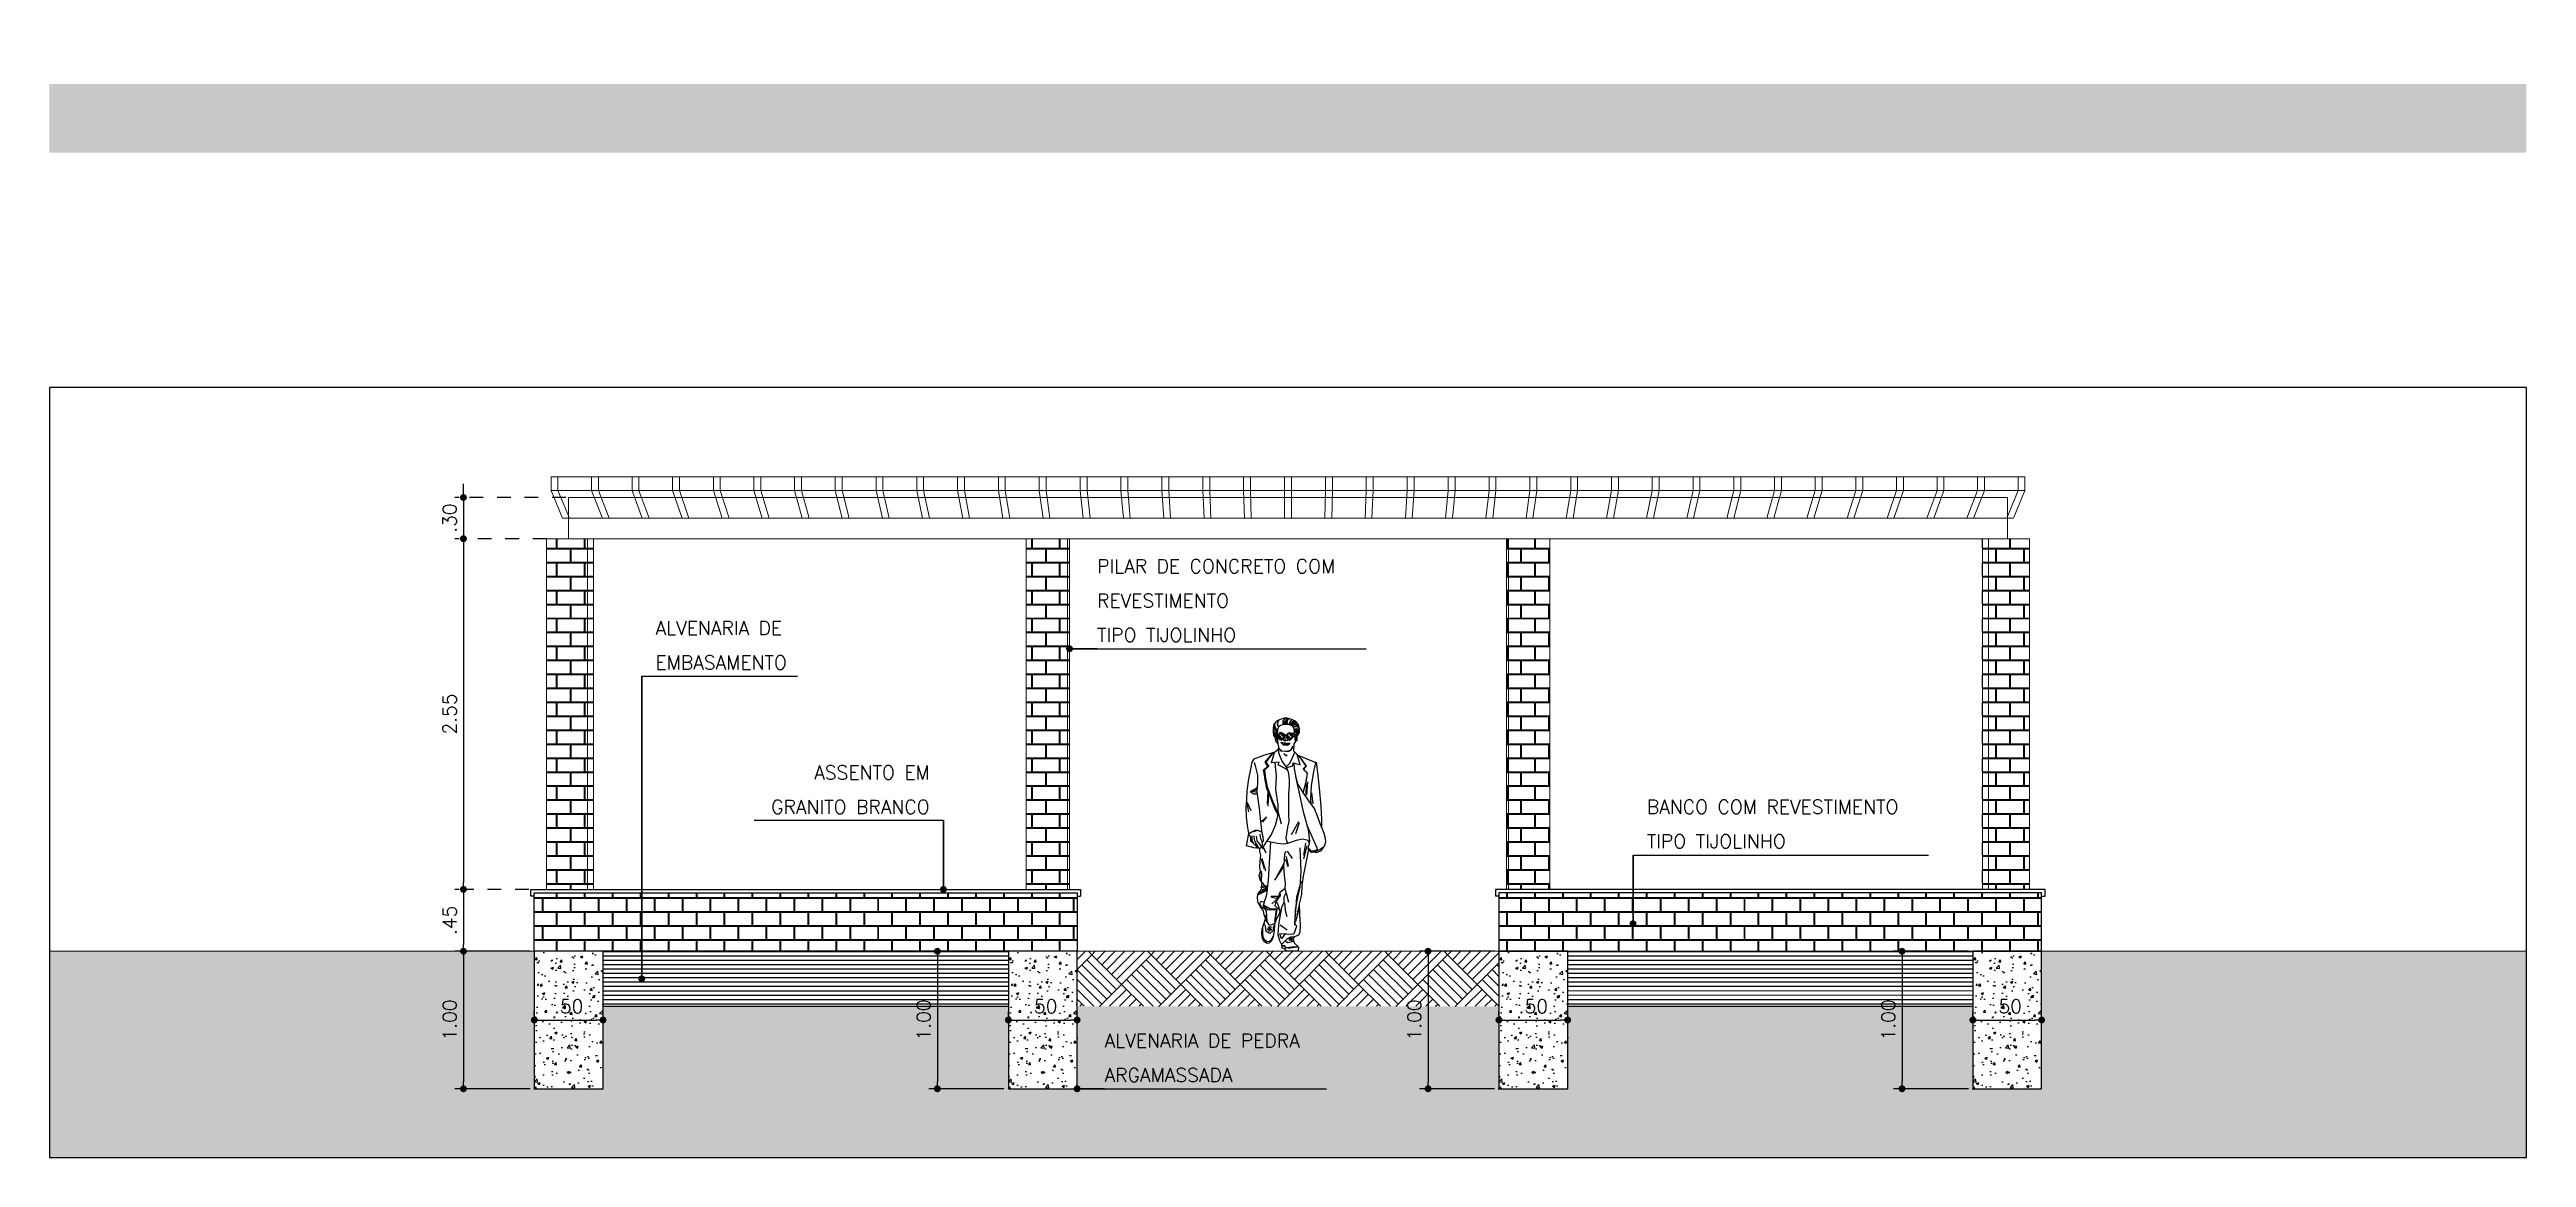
# Model space of a CAD drawing. Extents: x 387222 to 388513, y 9633222 to 9634061.
# Drawn here: x 387638.61 to 387656.62, y 9633426.75 to 9633434.81 of the extents above; entities that cross this region are included whole.
import ezdxf

# ---------------------------------------------------------------- set-up
doc = ezdxf.new("R2010")
doc.units = 0
doc.header["$LTSCALE"] = 0.049213
doc.header["$PDSIZE"] = -2.5
doc.linetypes.add('ACAD_PROJEÇÃO', pattern=[0.2, 0.1, -0.1])
doc.layers.get('Defpoints').update_dxf_attribs({"color": 8})
for name, color, linetype in [('AI-Cotas', 12, 'Continuous'), ('ARQ_VISTA01', 7, 'Continuous'), ('BANCO', 2, 'Continuous'), ('HACH', 8, 'Continuous'), ('HATCH CINZA SÓLIDO', 9, 'Continuous'), ('PROJEÇÃO', 8, 'ACAD_PROJEÇÃO')]:
    doc.layers.add(name, color=color, linetype=linetype)
for name, color, linetype, lineweight in [('PERGOLA', 2, 'Continuous', 13), ('PILAR', 4, 'Continuous', 13), ('VIGA', 6, 'Continuous', 13)]:
    doc.layers.add(name, color=color, linetype=linetype, lineweight=lineweight)
doc.styles.add('RS50', font='romans.shx', dxfattribs={"height": 0.1})
doc.dimstyles.new('Cota 50', dxfattribs={"dimscale": 0.05, "dimtxt": 0.1, "dimasz": 1, "dimexe": 1.25, "dimexo": 0.625, "dimgap": 1, "dimtad": 1, "dimzin": 4, "dimdsep": 46, "dimtxsty": 'RS50', "dimblk": 'DOT', "dimcen": 0.1, "dimclrd": 12, "dimclre": 12, "dimclrt": 2, "dimadec": 0, "dimazin": 0, "dimtfac": 1, "dimtix": 1, "dimtmove": 0, "dimatfit": 3, "dimldrblk": 'DOT', "dimfxl": 1.25, "dimarcsym": 0})
pattern_1 = [(0, (0, -3.55706), (0.1016, 0.1016), [0.1984375, -0.0047625]), (0, (-0.1016, -3.5523), (0.1016, 0.1016), [0.1984375, -0.0047625]), (90, (0, -3.55706), (-0.1016, 0.1016), [-0.1063625, 0.0968375]), (90, (-0.00476, -3.55706), (-0.1016, 0.1016), [-0.1063625, 0.0968375])]
pattern_2 = [(135, (0, 0), (-0.431052293811, 3e-17), [0.3048, -0.3048]), (135, (0.03592, 0.03592), (-0.431052293811, 3e-17), [0.3048, -0.3048]), (135, (0.07184, 0.07184), (-0.431052293811, 3e-17), [0.3048, -0.3048]), (135, (0.10776, 0.10776), (-0.431052293811, 3e-17), [0.3048, -0.3048]), (135, (0.14368, 0.14368), (-0.431052293811, 3e-17), [0.3048, -0.3048]), (135, (0.1796, 0.1796), (-0.431052293811, 3e-17), [0.3048, -0.3048]), (135, (0.21553, 0.21553), (-0.431052293811, 3e-17), [0.3048, -0.3048]), (45, (-0.21553, 0.21553), (0.431052293811, -3e-17), [0.3048, -0.3048]), (45, (-0.25145, 0.25145), (0.431052293811, -3e-17), [0.3048, -0.3048]), (45, (-0.28737, 0.28737), (0.431052293811, -3e-17), [0.3048, -0.3048]), (45, (-0.3233, 0.3233), (0.431052293811, -3e-17), [0.3048, -0.3048]), (45, (-0.3592, 0.3592), (0.431052293811, -3e-17), [0.3048, -0.3048]), (45, (-0.39513, 0.39513), (0.431052293811, -3e-17), [0.3048, -0.3048]), (45, (-0.43105, 0.43105), (0.431052293811, -3e-17), [0.3048, -0.3048])]

# ---------------------------------------------------------------- blocks, each defined once
blk = doc.blocks.new('_Dot')
at = {"color": 0, "linetype": 'ByBlock', "lineweight": -2}
blk.add_line((-0.5, 0), (-1, 0), dxfattribs=at)
at = {"color": 0, "linetype": 'ByBlock', "const_width": 0.5}
blk.add_lwpolyline([(-0.25, 0, 1), (0.25, 0, 1)], format="xyb", close=True, dxfattribs=at)
blk = doc.blocks.new('A$C59870989')
for p, q in [((0.0219, 0.1562), (0.0236, 0.1563)), ((0.022, 0.1559), (0.0238, 0.1559)), ((0.024, 0.1562), (0.0262, 0.1585)), ((0.024, 0.1558), (0.0265, 0.1584)), ((0.0241, 0.1557), (0.0267, 0.1584)), ((0.025, 0.1545), (0.0279, 0.1575)), ((0.0253, 0.1544), (0.028, 0.1573)), ((0.0255, 0.1543), (0.0281, 0.157)), ((0.0257, 0.1543), (0.0282, 0.1569)), ((0.0302, 0.1562), (0.0323, 0.1585)), ((0.0302, 0.156), (0.0325, 0.1585)), ((0.0303, 0.1557), (0.0329, 0.1584)), ((0.0312, 0.1545), (0.0341, 0.1576)), ((0.0314, 0.1544), (0.0342, 0.1573)), ((0.0317, 0.1543), (0.0343, 0.157)), ((0.032, 0.1542), (0.0344, 0.1567)), ((0.0271, 0.1305), (0.0265, 0.1252)), ((0.0286, 0.134), (0.0271, 0.1305)), ((0.0265, 0.1252), (0.0265, 0.1202)), ((0.0265, 0.1202), (0.0269, 0.1149)), ((0.0269, 0.1149), (0.027, 0.1065)), ((0.0268, 0.0998), (0.0267, 0.0943)), ((0.0267, 0.0943), (0.0275, 0.0902)), ((0.027, 0.1065), (0.0268, 0.0998)), ((0.0275, 0.0902), (0.0284, 0.0855)), ((0.0288, 0.0822), (0.0276, 0.0781)), ((0.0284, 0.0855), (0.0288, 0.0822))]:
    blk.add_line(p, q)
blk.add_lwpolyline([(0.0232, 0.1457), (0.0201, 0.1426), (0.0071, 0.1373), (0.0067, 0.1374), (0.0058, 0.13), (0.0047, 0.1187), (0.0035, 0.1054), (0.0028, 0.0957), (0.0029, 0.0903), (0.0012, 0.0858), (0.0002, 0.0822), (0, 0.0793), (0.0011, 0.0757), (0.0021, 0.0747), (0.0036, 0.0728), (0.0069, 0.0716), (0.0081, 0.0721), (0.0103, 0.0718), (0.0124, 0.074), (0.0144, 0.0642), (0.0163, 0.0547), (0.0172, 0.0478), (0.0175, 0.0412), (0.0192, 0.0345), (0.019, 0.0269), (0.0183, 0.019), (0.0187, 0.0139), (0.0197, 0.0118), (0.0213, 0.011), (0.0228, 0.0106), (0.0236, 0.0087), (0.0227, 0.0062), (0.0209, 0.0042), (0.0197, 0.0027), (0.0198, 0.0004), (0.0232, 0.0001), (0.0273, 0), (0.0292, 0.0008), (0.0292, 0.0016), (0.0315, 0.0022), (0.0318, 0.0047), (0.0333, 0.0076), (0.0345, 0.0119), (0.0341, 0.016), (0.0336, 0.0208), (0.0326, 0.0264), (0.0317, 0.0321), (0.0301, 0.0357), (0.03, 0.0396), (0.0287, 0.0425), (0.0293, 0.0456), (0.0333, 0.0428), (0.0329, 0.0405), (0.0359, 0.0364), (0.0345, 0.0332), (0.0333, 0.0294), (0.0338, 0.0269), (0.0358, 0.023), (0.037, 0.0195), (0.0372, 0.0149), (0.0381, 0.0108), (0.0391, 0.0078), (0.0409, 0.006), (0.0424, 0.0056), (0.0444, 0.0068), (0.0459, 0.0094), (0.0464, 0.0129), (0.0461, 0.0161), (0.0451, 0.0192), (0.044, 0.0219), (0.0435, 0.0241), (0.0446, 0.0265), (0.045, 0.0295), (0.0472, 0.0323), (0.0492, 0.0358), (0.0494, 0.0395), (0.0489, 0.0421), (0.0463, 0.0451), (0.0468, 0.0462), (0.0464, 0.0479), (0.0461, 0.05), (0.0475, 0.052), (0.0482, 0.055), (0.0473, 0.0581), (0.0477, 0.0608), (0.0474, 0.0655), (0.0471, 0.07), (0.0478, 0.0727), (0.0477, 0.0747), (0.0521, 0.0753), (0.0574, 0.0766), (0.0558, 0.0857), (0.0566, 0.0914), (0.0574, 0.0978), (0.0576, 0.1046), (0.0571, 0.1103), (0.0569, 0.1166), (0.0557, 0.1255), (0.0543, 0.1324), (0.0534, 0.1375), (0.0518, 0.14), (0.0442, 0.1429), (0.037, 0.1449), (0.0342, 0.147), (0.034, 0.1487), (0.0345, 0.1508), (0.036, 0.153), (0.0365, 0.1558), (0.0376, 0.157), (0.0379, 0.16), (0.0378, 0.1624), (0.0373, 0.1655), (0.0354, 0.1676), (0.0321, 0.1691), (0.0289, 0.1699), (0.0255, 0.169), (0.022, 0.1676), (0.02, 0.1654), (0.0192, 0.1621), (0.0192, 0.1591), (0.0204, 0.1571), (0.0209, 0.1561), (0.0208, 0.1544), (0.0209, 0.1533), (0.0218, 0.1525), (0.023, 0.1508)], close=True)
for points in [[(0.0205, 0.1556), (0.021, 0.1569), (0.0214, 0.1569), (0.0227, 0.1555), (0.0227, 0.1577), (0.0226, 0.1594), (0.0227, 0.1614), (0.0238, 0.1636), (0.0267, 0.1649), (0.0284, 0.1649), (0.0316, 0.1647), (0.0333, 0.164), (0.0342, 0.1633), (0.0348, 0.161), (0.0351, 0.1576), (0.0349, 0.1546), (0.035, 0.1529), (0.0346, 0.151)], [(0.0218, 0.1553), (0.0212, 0.1561), (0.0212, 0.1552), (0.0213, 0.1538), (0.022, 0.1532), (0.022, 0.1547), (0.0216, 0.1547), (0.0217, 0.154), (0.0219, 0.1539)], [(0.0286, 0.134), (0.0262, 0.1365), (0.0245, 0.1396), (0.0222, 0.1448)], [(0.0252, 0.1588), (0.0233, 0.1585), (0.0235, 0.158)], [(0.0244, 0.1583), (0.0235, 0.1582)], [(0.034, 0.1476), (0.0317, 0.1457), (0.029, 0.1455), (0.0267, 0.1456), (0.0247, 0.147), (0.0237, 0.1493)], [(0.024, 0.1482), (0.0256, 0.1459), (0.028, 0.1452), (0.0322, 0.1456), (0.0338, 0.1472)], [(0.0257, 0.1511), (0.0268, 0.1511), (0.0279, 0.1511), (0.0288, 0.151), (0.03, 0.1511), (0.031, 0.1513), (0.0323, 0.1519), (0.0312, 0.1506), (0.0299, 0.1504), (0.0284, 0.1504), (0.0269, 0.1503), (0.0261, 0.1509)], [(0.0272, 0.1543), (0.0259, 0.1532)], [(0.0259, 0.1512), (0.0292, 0.1514), (0.0324, 0.1517), (0.0307, 0.1501), (0.0278, 0.1499), (0.0262, 0.1507)], [(0.0274, 0.1533), (0.0285, 0.1532), (0.0294, 0.1529), (0.0302, 0.1533), (0.0304, 0.1535)], [(0.0274, 0.1315), (0.0302, 0.1333), (0.0345, 0.1355), (0.0338, 0.1375), (0.0392, 0.137), (0.0379, 0.1421), (0.037, 0.1446)], [(0.0286, 0.1341), (0.0317, 0.1387), (0.0337, 0.1435), (0.0342, 0.1463)], [(0.0294, 0.1534), (0.0295, 0.1581)], [(0.0305, 0.1579), (0.0306, 0.1584), (0.0324, 0.1592), (0.0339, 0.1586)], [(0.0306, 0.1542), (0.0325, 0.1532)], [(0.0333, 0.1586), (0.0338, 0.1586)], [(0.0347, 0.0997), (0.0366, 0.1032), (0.0391, 0.1095), (0.0427, 0.1184), (0.0439, 0.1247), (0.0447, 0.1296), (0.045, 0.132), (0.0418, 0.1344), (0.0439, 0.1374), (0.0414, 0.1405), (0.0393, 0.1431), (0.0384, 0.1445)], [(0.038, 0.1445), (0.0433, 0.1375), (0.0412, 0.1345), (0.0444, 0.1317), (0.0437, 0.1259), (0.0425, 0.1196), (0.039, 0.1106), (0.0364, 0.1042), (0.0347, 0.1007)], [(0.0362, 0.1557), (0.0351, 0.1551)], [(0.0355, 0.1544), (0.0362, 0.154), (0.0359, 0.155), (0.0352, 0.1543), (0.0357, 0.1533), (0.0361, 0.1539)], [(0.0029, 0.0903), (0.0055, 0.0976), (0.0079, 0.1038), (0.0121, 0.1094), (0.0162, 0.1155), (0.02, 0.1217), (0.0216, 0.1275), (0.0226, 0.1328), (0.0227, 0.1369)], [(0.0073, 0.1372), (0.0086, 0.1304), (0.0103, 0.1206), (0.0108, 0.1107), (0.0107, 0.1074)], [(0.0126, 0.0742), (0.0114, 0.08), (0.0124, 0.0884), (0.0157, 0.1004), (0.018, 0.1103), (0.0215, 0.1272)], [(0.0161, 0.1154), (0.0146, 0.1213), (0.0135, 0.1264), (0.013, 0.1294), (0.0161, 0.1323), (0.0138, 0.1345), (0.0169, 0.1392), (0.0201, 0.1426)], [(0.0195, 0.1419), (0.0173, 0.139), (0.0143, 0.1347), (0.0162, 0.1327), (0.0133, 0.1294), (0.014, 0.1241), (0.0156, 0.1186), (0.0163, 0.116)], [(0.0282, 0.1337), (0.0237, 0.1348), (0.0235, 0.1371), (0.0183, 0.1356), (0.0205, 0.1432)], [(0.0303, 0.1437), (0.0284, 0.142), (0.0278, 0.1429)], [(0.0481, 0.0748), (0.0448, 0.0764), (0.0425, 0.0802), (0.0396, 0.0845), (0.0364, 0.0918), (0.0347, 0.0983), (0.0345, 0.1064), (0.0361, 0.1177), (0.0356, 0.1275), (0.0363, 0.1347), (0.0366, 0.1372)], [(0.0478, 0.0749), (0.0468, 0.0757), (0.046, 0.0761), (0.0457, 0.0774), (0.046, 0.0798), (0.0451, 0.0801), (0.0453, 0.0831), (0.046, 0.0858), (0.0472, 0.0966), (0.0481, 0.1037), (0.0493, 0.1124), (0.0497, 0.1165), (0.0493, 0.1219), (0.0493, 0.128), (0.0506, 0.1339), (0.0516, 0.1372)], [(0.0102, 0.1152), (0.0091, 0.1073)], [(0.0131, 0.1231), (0.0139, 0.1136)], [(0.014, 0.1222), (0.0144, 0.1135)], [(0.0415, 0.1151), (0.0419, 0.1054)], [(0.042, 0.1165), (0.0423, 0.1073)], [(0.0499, 0.1186), (0.0545, 0.1159), (0.052, 0.1146), (0.0496, 0.1145)], [(0.0497, 0.1155), (0.0536, 0.1161), (0.0545, 0.1159), (0.0501, 0.1174)], [(0.054, 0.1021), (0.057, 0.1085)], [(0.0558, 0.1013), (0.0571, 0.1084)], [(0.0122, 0.0747), (0.0103, 0.0731), (0.0087, 0.073), (0.007, 0.0735), (0.0057, 0.0746), (0.0134, 0.0914)], [(0.0192, 0.0933), (0.0218, 0.0853)], [(0.0248, 0.0849), (0.0195, 0.0944)], [(0.0319, 0.0925), (0.0346, 0.1027)], [(0.0465, 0.0944), (0.0428, 0.0977)], [(0.0429, 0.0977), (0.0459, 0.094)], [(0.0014, 0.0758), (0.0043, 0.0737), (0.0078, 0.0723), (0.0086, 0.0721)], [(0.0117, 0.0783), (0.0126, 0.0805), (0.0167, 0.0815), (0.0214, 0.0805), (0.0254, 0.0792), (0.0279, 0.0783), (0.0304, 0.078), (0.035, 0.0783), (0.0386, 0.0791), (0.0421, 0.0799)], [(0.0135, 0.0767), (0.0161, 0.0673)], [(0.0157, 0.0699), (0.0143, 0.0787)], [(0.0221, 0.0199), (0.0217, 0.0299), (0.02, 0.0394), (0.0185, 0.0466), (0.0178, 0.0582), (0.0183, 0.0751)], [(0.0278, 0.0727), (0.0243, 0.0674)], [(0.0293, 0.0458), (0.029, 0.0493), (0.0298, 0.0553), (0.0302, 0.0618), (0.0299, 0.0661), (0.0296, 0.0711), (0.0286, 0.0729)], [(0.0363, 0.0225), (0.0352, 0.0306), (0.0405, 0.0308), (0.0451, 0.0335), (0.0427, 0.0412), (0.0414, 0.0518), (0.0404, 0.0683), (0.0397, 0.0794)], [(0.0453, 0.0759), (0.0433, 0.0715)], [(0.045, 0.0739), (0.0457, 0.0755)], [(0.0458, 0.0793), (0.0468, 0.0812), (0.0473, 0.0831), (0.0476, 0.0851)], [(0.046, 0.0865), (0.0489, 0.0878), (0.0514, 0.0877), (0.0543, 0.0864), (0.0559, 0.0857)], [(0.0463, 0.0865), (0.0491, 0.0877), (0.0509, 0.0873), (0.0535, 0.0866), (0.0547, 0.086), (0.0558, 0.0854)], [(0.0465, 0.0763), (0.0483, 0.0785), (0.0496, 0.0803), (0.0499, 0.0823), (0.0501, 0.0838)], [(0.0486, 0.0751), (0.0495, 0.0768), (0.0509, 0.0791), (0.0515, 0.081), (0.0519, 0.0839)], [(0.0493, 0.0749), (0.0506, 0.0768), (0.0514, 0.0773), (0.0527, 0.0786), (0.0533, 0.0792), (0.0543, 0.08), (0.0544, 0.0824), (0.0548, 0.0838), (0.0561, 0.0849)], [(0.0521, 0.0782), (0.0532, 0.0803), (0.0533, 0.0824), (0.0534, 0.0839)], [(0.0285, 0.0689), (0.0271, 0.0618)], [(0.0271, 0.0614), (0.0289, 0.0668)], [(0.0355, 0.054), (0.03, 0.064)], [(0.0303, 0.062), (0.0371, 0.0518)], [(0.0462, 0.0676), (0.0435, 0.0585)], [(0.0443, 0.0598), (0.0465, 0.0669)], [(0.0465, 0.0503), (0.0464, 0.0567)], [(0.0468, 0.0518), (0.0466, 0.0583)], [(0.0222, 0.0193), (0.0221, 0.0249), (0.0213, 0.0322), (0.0209, 0.0396), (0.0174, 0.0512)], [(0.0287, 0.0422), (0.0269, 0.0357)], [(0.0398, 0.0396), (0.0359, 0.0386), (0.0333, 0.0399)], [(0.0334, 0.0422), (0.0342, 0.0399)], [(0.0336, 0.0399), (0.0395, 0.0398)], [(0.036, 0.0361), (0.0369, 0.0332), (0.0338, 0.0303)], [(0.0345, 0.0386), (0.0391, 0.0344)], [(0.0487, 0.0414), (0.042, 0.0447), (0.0466, 0.0468)], [(0.0461, 0.0448), (0.0424, 0.045), (0.0429, 0.0479)], [(0.046, 0.0473), (0.0432, 0.0476)], [(0.0457, 0.0498), (0.0433, 0.0458)], [(0.0481, 0.0426), (0.0435, 0.0448)], [(0.0451, 0.0356), (0.0469, 0.0363), (0.048, 0.0343), (0.0465, 0.032), (0.0449, 0.0314)], [(0.0207, 0.0266), (0.0197, 0.0305), (0.0189, 0.034)], [(0.0193, 0.0303), (0.0219, 0.0216)], [(0.0228, 0.0129), (0.0208, 0.0182), (0.0221, 0.0191)], [(0.0329, 0.0192), (0.0278, 0.0155)], [(0.0299, 0.0351), (0.0292, 0.0298), (0.0282, 0.0254)], [(0.0369, 0.0214), (0.0355, 0.0301), (0.0417, 0.0299), (0.045, 0.0328)], [(0.0437, 0.0228), (0.0411, 0.0191), (0.0387, 0.0195), (0.0369, 0.0204)], [(0.0375, 0.0188), (0.0383, 0.0148), (0.0404, 0.013), (0.0431, 0.0144), (0.0435, 0.0182), (0.0445, 0.0202)], [(0.041, 0.0141), (0.0402, 0.0184)], [(0.0423, 0.0217), (0.043, 0.0292), (0.0453, 0.0333)], [(0.0426, 0.023), (0.0442, 0.0266)], [(0.02, 0.0029), (0.0273, 0.0021)], [(0.0201, 0.0033), (0.0244, 0.003), (0.0264, 0.0027), (0.0281, 0.0025), (0.0288, 0.0027), (0.0292, 0.0018)], [(0.032, 0.0049), (0.0299, 0.0071), (0.0277, 0.0093), (0.0252, 0.0106), (0.0226, 0.0108)], [(0.0332, 0.0128), (0.0231, 0.0125), (0.0298, 0.0122), (0.032, 0.009), (0.0332, 0.0126)], [(0.0231, 0.007), (0.0275, 0.0062), (0.029, 0.0074)], [(0.0238, 0.008), (0.0267, 0.0079)], [(0.0239, 0.0101), (0.026, 0.0097)], [(0.0239, 0.0095), (0.0263, 0.009)], [(0.0239, 0.0087), (0.0266, 0.0086)], [(0.0244, 0.0072), (0.025, 0.0103)], [(0.0291, 0.0026), (0.0296, 0.004), (0.0308, 0.004), (0.032, 0.0045)], [(0.0294, 0.0035), (0.0314, 0.0037)], [(0.0379, 0.0116), (0.0389, 0.0094), (0.0399, 0.0077), (0.041, 0.007), (0.0424, 0.0069), (0.0444, 0.0084), (0.0454, 0.0104), (0.0455, 0.0126), (0.0455, 0.015), (0.0456, 0.0168)], [(0.0388, 0.0172), (0.042, 0.0176)], [(0.0391, 0.0156), (0.0422, 0.0163)], [(0.0393, 0.0151), (0.0423, 0.0157)], [(0.0394, 0.0164), (0.0415, 0.0167)]]:
    blk.add_lwpolyline(points)
for centre, radius in [((0.0261, 0.1563), 0.00238), ((0.0261, 0.1563), 0.00213), ((0.0323, 0.1563), 0.00238), ((0.0323, 0.1563), 0.00213)]:
    blk.add_circle(centre, radius)
for centre, radius, start, end in [((0.0214, 0.161), 0.00256, 43.7814, 157.7344), ((0.0218, 0.1632), 0.00214, 12.2649, 161.8937), ((0.0222, 0.161), 0.00361, 52.3526, 129.789), ((0.0216, 0.1625), 0.00372, 27.0508, 99.3277), ((0.0224, 0.1629), 0.00404, 27.6997, 102.6819), ((0.0229, 0.1645), 0.00273, 358.3864, 106.3436), ((0.0224, 0.1647), 0.00276, 347.8162, 85.6916), ((0.0219, 0.1646), 0.00443, 4.3987, 56.0244), ((0.0259, 0.1664), 0.00252, 319.7332, 84.6741), ((0.024, 0.1665), 0.00378, 336.1755, 45.3406), ((0.0265, 0.1651), 0.00365, 358.8876, 84.9433), ((0.0253, 0.1659), 0.00399, 348.0792, 63.2749), ((0.025, 0.1665), 0.00401, 339.775, 42.3904), ((0.028, 0.1667), 0.0029, 329.1305, 75.6301), ((0.0254, 0.166), 0.00531, 349.54, 42.4912), ((0.0295, 0.1654), 0.00512, 337.1218, 36.298), ((0.0316, 0.1654), 0.00338, 323.9303, 32.2513), ((0.0326, 0.1643), 0.00452, 298.2683, 19.9497), ((0.0333, 0.164), 0.00433, 291.5288, 346.2132), ((0.0309, 0.1648), 0.00588, 314.3412, 13.7677), ((0.0307, 0.1639), 0.00649, 311.7478, 7.8803), ((0.0208, 0.1585), 0.00272, 54.4626, 122.3552), ((0.021, 0.1581), 0.00205, 48.1224, 135.2972), ((0.0211, 0.1603), 0.00174, 32.1252, 151.1018), ((0.0227, 0.1578), 0.00326, 93.3664, 157.8701), ((0.0224, 0.1577), 0.00258, 90, 164.6659), ((0.022, 0.1577), 0.00182, 80.5378, 173.9314), ((0.023, 0.1568), 0.00255, 109.5365, 175.3258), ((0.0221, 0.1564), 0.0012, 70.3463, 153.2561), ((0.0293, 0.1564), 0.00103, 24.7753, 174.1491), ((0.0293, 0.1564), 0.000798, 24.7753, 174.1491), ((0.0324, 0.1617), 0.00526, 299.5258, 346.7339), ((0.032, 0.1608), 0.00602, 301.2928, 342.4563), ((0.0342, 0.1597), 0.00359, 284.191, 336.0103), ((0.035, 0.1608), 0.00279, 273.5214, 339.583)]:
    blk.add_arc(centre, radius, start, end)
blk = doc.blocks.new('*D258')
at = {"layer": 'AI-Cotas', "color": 12, "lineweight": -2, "transparency": 16777216}
for p, q in [((387641.621, 9633431.601), (387641.621, 9633431.651)), ((387641.59, 9633431.551), (387641.559, 9633431.551)), ((387641.621, 9633431.551), (387641.621, 9633431.251)), ((387641.59, 9633431.251), (387641.559, 9633431.251)), ((387641.621, 9633431.201), (387641.621, 9633431.151))]:
    blk.add_line(p, q, dxfattribs=at)
at = {"layer": 'Defpoints', "color": 0, "transparency": 16777216}
for p in [(387641.621, 9633431.551), (387641.621, 9633431.251), (387641.621, 9633431.251)]:
    blk.add_point(p, dxfattribs=at)
at = {"layer": 'AI-Cotas', "color": 12, "lineweight": -2, "transparency": 16777216, "xscale": 0.05, "yscale": 0.05, "zscale": 0.05}
for p, rotation in [((387641.621, 9633431.551), 270), ((387641.621, 9633431.251), 90)]:
    blk.add_blockref('_Dot', p, dxfattribs=dict(at, rotation=rotation))
at = {"layer": 'AI-Cotas', "color": 2, "transparency": 16777216, "insert": (387641.521, 9633431.401), "char_height": 0.1, "attachment_point": 5, "rotation": 90, "style": 'RS50'}
blk.add_mtext('.30', dxfattribs=at)
blk = doc.blocks.new('*D259')
at = {"layer": 'AI-Cotas', "color": 12, "lineweight": -2, "transparency": 16777216}
for p, q in [((387641.59, 9633431.251), (387641.559, 9633431.251)), ((387641.621, 9633431.201), (387641.621, 9633428.751)), ((387641.59, 9633428.701), (387641.559, 9633428.701))]:
    blk.add_line(p, q, dxfattribs=at)
at = {"layer": 'Defpoints', "color": 0, "transparency": 16777216}
for p in [(387641.621, 9633431.251), (387641.621, 9633428.701), (387641.621, 9633428.701)]:
    blk.add_point(p, dxfattribs=at)
at = {"layer": 'AI-Cotas', "color": 12, "lineweight": -2, "transparency": 16777216, "xscale": 0.05, "yscale": 0.05, "zscale": 0.05}
for p, rotation in [((387641.621, 9633431.251), 90), ((387641.621, 9633428.701), 270)]:
    blk.add_blockref('_Dot', p, dxfattribs=dict(at, rotation=rotation))
at = {"layer": 'AI-Cotas', "color": 2, "transparency": 16777216, "insert": (387641.521, 9633429.976), "char_height": 0.1, "attachment_point": 5, "rotation": 90, "style": 'RS50'}
blk.add_mtext('2.55', dxfattribs=at)
blk = doc.blocks.new('*D260')
at = {"layer": 'AI-Cotas', "color": 12, "lineweight": -2, "transparency": 16777216}
for p, q in [((387641.59, 9633428.701), (387641.559, 9633428.701)), ((387641.621, 9633428.651), (387641.621, 9633428.301)), ((387641.59, 9633428.251), (387641.559, 9633428.251))]:
    blk.add_line(p, q, dxfattribs=at)
at = {"layer": 'Defpoints', "color": 0, "transparency": 16777216}
for p in [(387641.621, 9633428.701), (387641.621, 9633428.251), (387641.621, 9633428.251)]:
    blk.add_point(p, dxfattribs=at)
at = {"layer": 'AI-Cotas', "color": 12, "lineweight": -2, "transparency": 16777216, "xscale": 0.05, "yscale": 0.05, "zscale": 0.05}
for p, rotation in [((387641.621, 9633428.701), 90), ((387641.621, 9633428.251), 270)]:
    blk.add_blockref('_Dot', p, dxfattribs=dict(at, rotation=rotation))
at = {"layer": 'AI-Cotas', "color": 2, "transparency": 16777216, "insert": (387641.521, 9633428.476), "char_height": 0.1, "attachment_point": 5, "rotation": 90, "style": 'RS50'}
blk.add_mtext('.45', dxfattribs=at)
blk = doc.blocks.new('*D629')
at = {"layer": 'AI-Cotas', "color": 12, "lineweight": -2, "transparency": 16777216}
for p, q in [((387642.105, 9633428.251), (387641.559, 9633428.251)), ((387641.621, 9633428.201), (387641.621, 9633427.301)), ((387642.105, 9633427.251), (387641.559, 9633427.251))]:
    blk.add_line(p, q, dxfattribs=at)
at = {"layer": 'Defpoints', "color": 0, "transparency": 16777216}
for p in [(387642.136, 9633428.251), (387641.621, 9633427.251), (387642.136, 9633427.251)]:
    blk.add_point(p, dxfattribs=at)
at = {"layer": 'AI-Cotas', "color": 12, "lineweight": -2, "transparency": 16777216, "xscale": 0.05, "yscale": 0.05, "zscale": 0.05}
for p, rotation in [((387641.621, 9633428.251), 90), ((387641.621, 9633427.251), 270)]:
    blk.add_blockref('_Dot', p, dxfattribs=dict(at, rotation=rotation))
at = {"layer": 'AI-Cotas', "color": 2, "transparency": 16777216, "insert": (387641.521, 9633427.751), "char_height": 0.1, "attachment_point": 5, "rotation": 90, "style": 'RS50'}
blk.add_mtext('1.00', dxfattribs=at)
blk = doc.blocks.new('*D630')
at = {"layer": 'AI-Cotas', "color": 12, "lineweight": -2, "transparency": 16777216}
for p, q in [((387642.136, 9633427.783), (387642.136, 9633427.814)), ((387642.636, 9633427.783), (387642.636, 9633427.814)), ((387642.186, 9633427.751), (387642.586, 9633427.751))]:
    blk.add_line(p, q, dxfattribs=at)
at = {"layer": 'Defpoints', "color": 0, "transparency": 16777216}
for p in [(387642.136, 9633427.751), (387642.636, 9633427.751), (387642.636, 9633427.751)]:
    blk.add_point(p, dxfattribs=at)
at = {"layer": 'AI-Cotas', "color": 12, "lineweight": -2, "transparency": 16777216, "xscale": 0.05, "yscale": 0.05, "zscale": 0.05, "rotation": 180}
blk.add_blockref('_Dot', (387642.136, 9633427.751), dxfattribs=at)
at = {"layer": 'AI-Cotas', "color": 12, "lineweight": -2, "transparency": 16777216, "xscale": 0.05, "yscale": 0.05, "zscale": 0.05}
blk.add_blockref('_Dot', (387642.636, 9633427.751), dxfattribs=at)
at = {"layer": 'AI-Cotas', "color": 2, "transparency": 16777216, "insert": (387642.386, 9633427.851), "char_height": 0.1, "attachment_point": 5, "style": 'RS50'}
blk.add_mtext('.50', dxfattribs=at)
blk = doc.blocks.new('*D631')
at = {"layer": 'AI-Cotas', "color": 12, "lineweight": -2, "transparency": 16777216}
for p, q in [((387645.551, 9633428.251), (387645.005, 9633428.251)), ((387645.067, 9633428.201), (387645.067, 9633427.301)), ((387645.551, 9633427.251), (387645.005, 9633427.251))]:
    blk.add_line(p, q, dxfattribs=at)
at = {"layer": 'Defpoints', "color": 0, "transparency": 16777216}
for p in [(387645.583, 9633428.251), (387645.067, 9633427.251), (387645.583, 9633427.251)]:
    blk.add_point(p, dxfattribs=at)
at = {"layer": 'AI-Cotas', "color": 12, "lineweight": -2, "transparency": 16777216, "xscale": 0.05, "yscale": 0.05, "zscale": 0.05}
for p, rotation in [((387645.067, 9633428.251), 90), ((387645.067, 9633427.251), 270)]:
    blk.add_blockref('_Dot', p, dxfattribs=dict(at, rotation=rotation))
at = {"layer": 'AI-Cotas', "color": 2, "transparency": 16777216, "insert": (387644.967, 9633427.751), "char_height": 0.1, "attachment_point": 5, "rotation": 90, "style": 'RS50'}
blk.add_mtext('1.00', dxfattribs=at)
blk = doc.blocks.new('*D632')
at = {"layer": 'AI-Cotas', "color": 12, "lineweight": -2, "transparency": 16777216}
for p, q in [((387645.583, 9633427.783), (387645.583, 9633427.814)), ((387646.083, 9633427.783), (387646.083, 9633427.814)), ((387645.633, 9633427.751), (387646.033, 9633427.751))]:
    blk.add_line(p, q, dxfattribs=at)
at = {"layer": 'Defpoints', "color": 0, "transparency": 16777216}
for p in [(387645.583, 9633427.751), (387646.083, 9633427.751), (387646.083, 9633427.751)]:
    blk.add_point(p, dxfattribs=at)
at = {"layer": 'AI-Cotas', "color": 12, "lineweight": -2, "transparency": 16777216, "xscale": 0.05, "yscale": 0.05, "zscale": 0.05, "rotation": 180}
blk.add_blockref('_Dot', (387645.583, 9633427.751), dxfattribs=at)
at = {"layer": 'AI-Cotas', "color": 12, "lineweight": -2, "transparency": 16777216, "xscale": 0.05, "yscale": 0.05, "zscale": 0.05}
blk.add_blockref('_Dot', (387646.083, 9633427.751), dxfattribs=at)
at = {"layer": 'AI-Cotas', "color": 2, "transparency": 16777216, "insert": (387645.833, 9633427.851), "char_height": 0.1, "attachment_point": 5, "style": 'RS50'}
blk.add_mtext('.50', dxfattribs=at)
blk = doc.blocks.new('*D633')
at = {"layer": 'AI-Cotas', "color": 12, "lineweight": -2, "transparency": 16777216}
for p, q in [((387649.119, 9633428.251), (387648.573, 9633428.251)), ((387648.635, 9633428.201), (387648.635, 9633427.301)), ((387649.119, 9633427.251), (387648.573, 9633427.251))]:
    blk.add_line(p, q, dxfattribs=at)
at = {"layer": 'Defpoints', "color": 0, "transparency": 16777216}
for p in [(387649.15, 9633428.251), (387648.635, 9633427.251), (387649.15, 9633427.251)]:
    blk.add_point(p, dxfattribs=at)
at = {"layer": 'AI-Cotas', "color": 12, "lineweight": -2, "transparency": 16777216, "xscale": 0.05, "yscale": 0.05, "zscale": 0.05}
for p, rotation in [((387648.635, 9633428.251), 90), ((387648.635, 9633427.251), 270)]:
    blk.add_blockref('_Dot', p, dxfattribs=dict(at, rotation=rotation))
at = {"layer": 'AI-Cotas', "color": 2, "transparency": 16777216, "insert": (387648.535, 9633427.751), "char_height": 0.1, "attachment_point": 5, "rotation": 90, "style": 'RS50'}
blk.add_mtext('1.00', dxfattribs=at)
blk = doc.blocks.new('*D634')
at = {"layer": 'AI-Cotas', "color": 12, "lineweight": -2, "transparency": 16777216}
for p, q in [((387649.15, 9633427.783), (387649.15, 9633427.814)), ((387649.65, 9633427.783), (387649.65, 9633427.814)), ((387649.2, 9633427.751), (387649.6, 9633427.751))]:
    blk.add_line(p, q, dxfattribs=at)
at = {"layer": 'Defpoints', "color": 0, "transparency": 16777216}
for p in [(387649.15, 9633427.751), (387649.65, 9633427.751), (387649.65, 9633427.751)]:
    blk.add_point(p, dxfattribs=at)
at = {"layer": 'AI-Cotas', "color": 12, "lineweight": -2, "transparency": 16777216, "xscale": 0.05, "yscale": 0.05, "zscale": 0.05, "rotation": 180}
blk.add_blockref('_Dot', (387649.15, 9633427.751), dxfattribs=at)
at = {"layer": 'AI-Cotas', "color": 12, "lineweight": -2, "transparency": 16777216, "xscale": 0.05, "yscale": 0.05, "zscale": 0.05}
blk.add_blockref('_Dot', (387649.65, 9633427.751), dxfattribs=at)
at = {"layer": 'AI-Cotas', "color": 2, "transparency": 16777216, "insert": (387649.4, 9633427.851), "char_height": 0.1, "attachment_point": 5, "style": 'RS50'}
blk.add_mtext('.50', dxfattribs=at)
blk = doc.blocks.new('*D635')
at = {"layer": 'AI-Cotas', "color": 12, "lineweight": -2, "transparency": 16777216}
for p, q in [((387652.565, 9633428.251), (387652.019, 9633428.251)), ((387652.081, 9633428.201), (387652.081, 9633427.301)), ((387652.565, 9633427.251), (387652.019, 9633427.251))]:
    blk.add_line(p, q, dxfattribs=at)
at = {"layer": 'Defpoints', "color": 0, "transparency": 16777216}
for p in [(387652.596, 9633428.251), (387652.081, 9633427.251), (387652.596, 9633427.251)]:
    blk.add_point(p, dxfattribs=at)
at = {"layer": 'AI-Cotas', "color": 12, "lineweight": -2, "transparency": 16777216, "xscale": 0.05, "yscale": 0.05, "zscale": 0.05}
for p, rotation in [((387652.081, 9633428.251), 90), ((387652.081, 9633427.251), 270)]:
    blk.add_blockref('_Dot', p, dxfattribs=dict(at, rotation=rotation))
at = {"layer": 'AI-Cotas', "color": 2, "transparency": 16777216, "insert": (387651.981, 9633427.751), "char_height": 0.1, "attachment_point": 5, "rotation": 90, "style": 'RS50'}
blk.add_mtext('1.00', dxfattribs=at)
blk = doc.blocks.new('*D636')
at = {"layer": 'AI-Cotas', "color": 12, "lineweight": -2, "transparency": 16777216}
for p, q in [((387652.596, 9633427.783), (387652.596, 9633427.814)), ((387653.096, 9633427.783), (387653.096, 9633427.814)), ((387652.646, 9633427.751), (387653.046, 9633427.751))]:
    blk.add_line(p, q, dxfattribs=at)
at = {"layer": 'Defpoints', "color": 0, "transparency": 16777216}
for p in [(387652.596, 9633427.751), (387653.096, 9633427.751), (387653.096, 9633427.751)]:
    blk.add_point(p, dxfattribs=at)
at = {"layer": 'AI-Cotas', "color": 12, "lineweight": -2, "transparency": 16777216, "xscale": 0.05, "yscale": 0.05, "zscale": 0.05, "rotation": 180}
blk.add_blockref('_Dot', (387652.596, 9633427.751), dxfattribs=at)
at = {"layer": 'AI-Cotas', "color": 12, "lineweight": -2, "transparency": 16777216, "xscale": 0.05, "yscale": 0.05, "zscale": 0.05}
blk.add_blockref('_Dot', (387653.096, 9633427.751), dxfattribs=at)
at = {"layer": 'AI-Cotas', "color": 2, "transparency": 16777216, "insert": (387652.846, 9633427.851), "char_height": 0.1, "attachment_point": 5, "style": 'RS50'}
blk.add_mtext('.50', dxfattribs=at)

msp = doc.modelspace()

# ---------------------------------------------------------------- hatches: boundary and pattern name
h = msp.add_hatch()
h.set_pattern_fill('AR-HBONE', color=256)
h.paths.add_polyline_path([(387649.205, 9633434.809), (387649.22, 9633434.809), (387649.22, 9633432.259), (387649.205, 9633432.259)])
h.paths.add_polyline_path([(387649.22, 9633434.809), (387649.52, 9633434.809), (387649.52, 9633432.259), (387649.22, 9633432.259)])
h = msp.add_hatch()
h.set_pattern_fill('AR-HBONE', color=256)
h.paths.add_polyline_path([(387652.711, 9633434.809), (387652.849, 9633434.809), (387653.007, 9633434.809), (387653.007, 9633432.259), (387652.711, 9633432.259)])
h.paths.add_polyline_path([(387652.666, 9633434.809), (387652.711, 9633434.809), (387652.711, 9633432.259), (387652.666, 9633432.259)])
at = {"layer": 'ARQ_VISTA01'}
h = msp.add_hatch(dxfattribs=at)
h.set_pattern_fill('AR-B816C', color=256, scale=0.0005)
h.paths.add_polyline_path([(387642.522, 9633431.251), (387642.384, 9633431.251), (387642.225, 9633431.251), (387642.225, 9633428.701), (387642.522, 9633428.701)])
h.paths.add_polyline_path([(387642.567, 9633431.251), (387642.522, 9633431.251), (387642.522, 9633428.701), (387642.567, 9633428.701)])
h = msp.add_hatch(dxfattribs=at)
h.set_pattern_fill('AR-B816C', color=256, scale=0.0005)
h.paths.add_polyline_path([(387646.028, 9633431.251), (387646.013, 9633431.251), (387646.013, 9633428.701), (387646.028, 9633428.701)])
h.paths.add_polyline_path([(387646.013, 9633431.251), (387645.713, 9633431.251), (387645.713, 9633428.701), (387646.013, 9633428.701)])
h = msp.add_hatch(dxfattribs=at)
h.set_pattern_fill('AR-B816C', color=256, scale=0.0005)
h.paths.add_polyline_path([(387649.22, 9633431.251), (387649.205, 9633431.251), (387649.205, 9633428.701), (387649.22, 9633428.701)])
h.paths.add_polyline_path([(387649.52, 9633431.251), (387649.22, 9633431.251), (387649.22, 9633428.701), (387649.52, 9633428.701)])
h = msp.add_hatch(dxfattribs=at)
h.set_pattern_fill('AR-B816C', color=256, scale=0.0005)
h.paths.add_polyline_path([(387652.711, 9633431.251), (387652.666, 9633431.251), (387652.666, 9633428.701), (387652.711, 9633428.701)])
h.paths.add_polyline_path([(387653.007, 9633431.251), (387652.849, 9633431.251), (387652.711, 9633431.251), (387652.711, 9633428.701), (387653.007, 9633428.701)])
h = msp.add_hatch(dxfattribs=at)
h.set_pattern_fill('AR-B816C', color=256, scale=0.0005)
h.set_pattern_definition(pattern_1)
h.paths.add_polyline_path([(387646.083, 9633428.676), (387642.136, 9633428.676), (387642.136, 9633428.251), (387646.083, 9633428.251)])
h = msp.add_hatch(dxfattribs=at)
h.set_pattern_fill('AR-B816C', color=256, scale=0.0005)
h.set_pattern_definition(pattern_1)
h.paths.add_polyline_path([(387649.15, 9633428.676), (387649.15, 9633428.251), (387653.096, 9633428.251), (387653.096, 9633428.676)])
at = {"layer": 'HACH'}
h = msp.add_hatch(dxfattribs=at)
h.set_pattern_fill('AR-PARQ1', color=256, scale=0.001, angle=45)
h.set_pattern_definition([(135, (0, 6.30768), (-0.431052293811, 3e-17), [0.3048, -0.3048]), (135, (0.03592, 6.3436), (-0.431052293811, 3e-17), [0.3048, -0.3048]), (135, (0.07184, 6.37952), (-0.431052293811, 3e-17), [0.3048, -0.3048]), (135, (0.10776, 6.41544), (-0.431052293811, 3e-17), [0.3048, -0.3048]), (135, (0.14368, 6.45136), (-0.431052293811, 3e-17), [0.3048, -0.3048]), (135, (0.1796, 6.48728), (-0.431052293811, 3e-17), [0.3048, -0.3048]), (135, (0.21553, 6.5232), (-0.431052293811, 3e-17), [0.3048, -0.3048]), (45, (-0.21553, 6.5232), (0.431052293811, -3e-17), [0.3048, -0.3048]), (45, (-0.25145, 6.55912), (0.431052293811, -3e-17), [0.3048, -0.3048]), (45, (-0.28737, 6.59504), (0.431052293811, -3e-17), [0.3048, -0.3048]), (45, (-0.3233, 6.63097), (0.431052293811, -3e-17), [0.3048, -0.3048]), (45, (-0.3592, 6.6669), (0.431052293811, -3e-17), [0.3048, -0.3048]), (45, (-0.39513, 6.7028), (0.431052293811, -3e-17), [0.3048, -0.3048]), (45, (-0.43105, 6.73873), (0.431052293811, -3e-17), [0.3048, -0.3048])])
h.paths.add_polyline_path([(387656.621, 9633434.059), (387656.621, 9633434.559), (387638.611, 9633434.559), (387638.611, 9633434.059)])
h = msp.add_hatch(dxfattribs=at)
h.set_pattern_fill('AR-PARQ1', color=256, scale=0.001, angle=45)
h.set_pattern_definition(pattern_2)
h.paths.add_polyline_path([(387645.583, 9633427.851), (387642.636, 9633427.851), (387642.636, 9633427.251), (387642.136, 9633427.251), (387642.136, 9633428.251), (387638.611, 9633428.251), (387638.611, 9633426.751), (387656.621, 9633426.751), (387656.621, 9633428.251), (387653.096, 9633428.251), (387653.096, 9633427.251), (387652.596, 9633427.251), (387652.596, 9633427.851), (387649.65, 9633427.851), (387649.65, 9633427.251), (387649.15, 9633427.251), (387649.15, 9633427.851), (387646.083, 9633427.851), (387646.083, 9633427.251), (387645.583, 9633427.251)])
h = msp.add_hatch(dxfattribs=at)
h.set_pattern_fill('AR-PARQ1', color=256, scale=0.001, angle=45)
h.set_pattern_definition(pattern_2)
h.paths.add_polyline_path([(387649.15, 9633428.251), (387646.083, 9633428.251), (387646.083, 9633427.851), (387649.15, 9633427.851)])
at = {"layer": 'HATCH CINZA SÓLIDO'}
h = msp.add_hatch(dxfattribs=at)
h.set_pattern_fill('AR-CONC', color=256, scale=0.001, style=0)
h.set_pattern_definition([(50, (387642.13642, 9633427.25145), (0.182185, -0.01594), [0.01905, -0.20955]), (355, (387642.13642, 9633427.25145), (-0.035243, 0.191057), [0.01524, -0.16764]), (100.451, (387642.1516, 9633427.25013), (0.146943, 0.175117), [0.01619, -0.17809]), (46.184, (387642.13642, 9633427.30225), (0.27108, -0.04204), [0.028575, -0.314325]), (96.636, (387642.159, 9633427.29875), (0.237404, 0.247426), [0.024285, -0.267135]), (351.184, (387642.13642, 9633427.30225), (0.237405, 0.247425), [0.02286, -0.25146]), (21, (387642.16182, 9633427.28955), (0.151615, -0.102266), [0.01905, -0.20955]), (326, (387642.16182, 9633427.28955), (0.061802, 0.184188), [0.01524, -0.16764]), (71.451, (387642.17446, 9633427.28103), (0.213416, 0.081923), [0.01619, -0.17809]), (37.5, (387642.13642, 9633427.251453), (0.0030886, 0.084555), [0, -0.165608, 0, -0.17018, 0, -0.168275]), (7.5, (387642.13642, 9633427.25145), (0.06682, 0.1001806), [0, -0.097028, 0, -0.161798, 0, -0.064135]), (327.5, (387642.07978, 9633427.25145), (0.1355906, -0.0057287), [0, -0.0635, 0, -0.19812, 0, -0.26289]), (317.5, (387642.05438, 9633427.25145), (0.148129, 0.025426), [0, -0.08255, 0, -0.131572, 0, -0.18669])])
h.paths.add_polyline_path([(387642.636, 9633428.251), (387642.136, 9633428.251), (387642.136, 9633427.251), (387642.636, 9633427.251)])
h = msp.add_hatch(dxfattribs=at)
h.set_pattern_fill('ANSI31', color=256, scale=0.01, angle=315)
h.paths.add_polyline_path([(387645.583, 9633428.251), (387642.636, 9633428.251), (387642.636, 9633427.851), (387645.583, 9633427.851)])
h = msp.add_hatch(dxfattribs=at)
h.set_pattern_fill('AR-CONC', color=256, scale=0.001, style=0)
h.set_pattern_definition([(50, (387645.58261, 9633427.25145), (0.182185, -0.01594), [0.01905, -0.20955]), (355, (387645.58261, 9633427.25145), (-0.035243, 0.191057), [0.01524, -0.16764]), (100.451, (387645.5978, 9633427.25013), (0.146943, 0.175117), [0.01619, -0.17809]), (46.184, (387645.5826, 9633427.30225), (0.27108, -0.04204), [0.028575, -0.314325]), (96.636, (387645.6052, 9633427.29875), (0.237404, 0.247426), [0.024285, -0.267135]), (351.184, (387645.5826, 9633427.30225), (0.237405, 0.247425), [0.02286, -0.25146]), (21, (387645.60801, 9633427.28955), (0.151615, -0.102266), [0.01905, -0.20955]), (326, (387645.60801, 9633427.28955), (0.061802, 0.184188), [0.01524, -0.16764]), (71.451, (387645.62065, 9633427.28103), (0.213416, 0.081923), [0.01619, -0.17809]), (37.5, (387645.58261, 9633427.251453), (0.0030886, 0.084555), [0, -0.165608, 0, -0.17018, 0, -0.168275]), (7.5, (387645.58261, 9633427.25145), (0.06682, 0.1001806), [0, -0.097028, 0, -0.161798, 0, -0.064135]), (327.5, (387645.52597, 9633427.25145), (0.1355906, -0.0057287), [0, -0.0635, 0, -0.19812, 0, -0.26289]), (317.5, (387645.50057, 9633427.25145), (0.148129, 0.025426), [0, -0.08255, 0, -0.131572, 0, -0.18669])])
h.paths.add_polyline_path([(387646.083, 9633428.251), (387645.583, 9633428.251), (387645.583, 9633427.251), (387646.083, 9633427.251)])
h = msp.add_hatch(dxfattribs=at)
h.set_pattern_fill('AR-CONC', color=256, scale=0.001, style=0)
h.set_pattern_definition([(50, (387649.15025, 9633427.25145), (0.182185, -0.01594), [0.01905, -0.20955]), (355, (387649.15025, 9633427.25145), (-0.035243, 0.191057), [0.01524, -0.16764]), (100.451, (387649.16544, 9633427.25013), (0.146943, 0.175117), [0.01619, -0.17809]), (46.184, (387649.15025, 9633427.30225), (0.27108, -0.04204), [0.028575, -0.314325]), (96.636, (387649.17284, 9633427.29875), (0.237404, 0.247426), [0.024285, -0.267135]), (351.184, (387649.15025, 9633427.30225), (0.237405, 0.247425), [0.02286, -0.25146]), (21, (387649.17565, 9633427.28955), (0.151615, -0.102266), [0.01905, -0.20955]), (326, (387649.17565, 9633427.28955), (0.061802, 0.184188), [0.01524, -0.16764]), (71.451, (387649.18829, 9633427.28103), (0.213416, 0.081923), [0.01619, -0.17809]), (37.5, (387649.150255, 9633427.251453), (0.0030886, 0.084555), [0, -0.165608, 0, -0.17018, 0, -0.168275]), (7.5, (387649.150255, 9633427.25145), (0.06682, 0.1001806), [0, -0.097028, 0, -0.161798, 0, -0.064135]), (327.5, (387649.09361, 9633427.25145), (0.1355906, -0.0057287), [0, -0.0635, 0, -0.19812, 0, -0.26289]), (317.5, (387649.06821, 9633427.25145), (0.148129, 0.025426), [0, -0.08255, 0, -0.131572, 0, -0.18669])])
h.paths.add_polyline_path([(387649.65, 9633428.251), (387649.15, 9633428.251), (387649.15, 9633427.251), (387649.65, 9633427.251)])
h = msp.add_hatch(dxfattribs=at)
h.set_pattern_fill('ANSI31', color=256, scale=0.01, angle=315)
h.set_pattern_definition([(0, (7.013832, 0), (1e-17, 0.03175), [])])
h.paths.add_polyline_path([(387652.596, 9633428.251), (387649.65, 9633428.251), (387649.65, 9633427.851), (387652.596, 9633427.851)])
h = msp.add_hatch(dxfattribs=at)
h.set_pattern_fill('AR-CONC', color=256, scale=0.001, style=0)
h.set_pattern_definition([(50, (387652.59644, 9633427.25145), (0.182185, -0.01594), [0.01905, -0.20955]), (355, (387652.59644, 9633427.25145), (-0.035243, 0.191057), [0.01524, -0.16764]), (100.451, (387652.61163, 9633427.25013), (0.146943, 0.175117), [0.01619, -0.17809]), (46.184, (387652.59644, 9633427.30225), (0.27108, -0.04204), [0.028575, -0.314325]), (96.636, (387652.61903, 9633427.29875), (0.237404, 0.247426), [0.024285, -0.267135]), (351.184, (387652.59644, 9633427.30225), (0.237405, 0.247425), [0.02286, -0.25146]), (21, (387652.62184, 9633427.28955), (0.151615, -0.102266), [0.01905, -0.20955]), (326, (387652.62184, 9633427.28955), (0.061802, 0.184188), [0.01524, -0.16764]), (71.451, (387652.63448, 9633427.28103), (0.213416, 0.081923), [0.01619, -0.17809]), (37.5, (387652.596443, 9633427.251453), (0.0030886, 0.084555), [0, -0.165608, 0, -0.17018, 0, -0.168275]), (7.5, (387652.59644, 9633427.25145), (0.06682, 0.1001806), [0, -0.097028, 0, -0.161798, 0, -0.064135]), (327.5, (387652.5398, 9633427.25145), (0.1355906, -0.0057287), [0, -0.0635, 0, -0.19812, 0, -0.26289]), (317.5, (387652.5144, 9633427.25145), (0.148129, 0.025426), [0, -0.08255, 0, -0.131572, 0, -0.18669])])
h.paths.add_polyline_path([(387653.096, 9633428.251), (387652.596, 9633428.251), (387652.596, 9633427.251), (387653.096, 9633427.251)])

# ---------------------------------------------------------------- linework, layer by layer
at = {"layer": 'AI-Cotas'}
for points in [[(387646.228, 9633430.451), (387646.028, 9633430.451)], [(387642.917, 9633430.251), (387642.917, 9633428.051)], [(387645.111, 9633429.201), (387645.111, 9633428.701)], [(387650.125, 9633428.951), (387650.125, 9633428.451)], [(387646.283, 9633427.251), (387646.083, 9633427.251)]]:
    msp.add_lwpolyline(points, dxfattribs=at)
at = {"layer": 'BANCO'}
for points in [[(387642.136, 9633428.651), (387642.111, 9633428.651), (387642.111, 9633428.701), (387646.108, 9633428.701)], [(387646.083, 9633428.251), (387642.136, 9633428.251), (387642.136, 9633428.676), (387646.083, 9633428.676)], [(387646.083, 9633428.676), (387646.083, 9633428.251)], [(387646.083, 9633428.651), (387646.108, 9633428.651)], [(387646.108, 9633428.701), (387646.108, 9633428.651)], [(387653.096, 9633428.651), (387653.121, 9633428.651), (387653.121, 9633428.701), (387649.125, 9633428.701)], [(387649.125, 9633428.701), (387649.125, 9633428.651)], [(387649.15, 9633428.651), (387649.125, 9633428.651)], [(387649.15, 9633428.251), (387653.096, 9633428.251), (387653.096, 9633428.676), (387649.15, 9633428.676)], [(387649.15, 9633428.676), (387649.15, 9633428.251)], [(387642.636, 9633427.851), (387645.583, 9633427.851)], [(387649.65, 9633427.851), (387652.596, 9633427.851)]]:
    msp.add_lwpolyline(points, dxfattribs=at)
for points in [[(387642.136, 9633427.251), (387642.636, 9633427.251), (387642.636, 9633428.251), (387642.136, 9633428.251)], [(387645.583, 9633427.251), (387646.083, 9633427.251), (387646.083, 9633428.251), (387645.583, 9633428.251)], [(387649.15, 9633427.251), (387649.65, 9633427.251), (387649.65, 9633428.251), (387649.15, 9633428.251)], [(387652.596, 9633427.251), (387653.096, 9633427.251), (387653.096, 9633428.251), (387652.596, 9633428.251)]]:
    msp.add_lwpolyline(points, close=True, dxfattribs=at)
at = {"layer": 'Defpoints'}
msp.add_lwpolyline([(387638.611, 9633426.751), (387656.621, 9633426.751), (387656.621, 9633432.351), (387638.611, 9633432.351)], close=True, dxfattribs=at)
at = {"layer": 'PERGOLA'}
for p, q in [((387642.308, 9633431.701), (387642.308, 9633431.601)), ((387642.553, 9633431.701), (387642.553, 9633431.601)), ((387642.602, 9633431.701), (387642.602, 9633431.601)), ((387642.848, 9633431.701), (387642.848, 9633431.601)), ((387642.897, 9633431.701), (387642.897, 9633431.601)), ((387643.142, 9633431.701), (387643.142, 9633431.601)), ((387643.192, 9633431.701), (387643.192, 9633431.601)), ((387643.438, 9633431.701), (387643.438, 9633431.601)), ((387643.487, 9633431.701), (387643.487, 9633431.601)), ((387643.733, 9633431.701), (387643.733, 9633431.601)), ((387643.783, 9633431.701), (387643.783, 9633431.601)), ((387644.029, 9633431.701), (387644.029, 9633431.601)), ((387644.078, 9633431.701), (387644.078, 9633431.601)), ((387644.325, 9633431.701), (387644.325, 9633431.601)), ((387644.375, 9633431.701), (387644.375, 9633431.601)), ((387644.621, 9633431.701), (387644.621, 9633431.601)), ((387644.671, 9633431.701), (387644.671, 9633431.601)), ((387644.917, 9633431.701), (387644.917, 9633431.601)), ((387644.967, 9633431.701), (387644.967, 9633431.601)), ((387645.214, 9633431.701), (387645.214, 9633431.601)), ((387645.264, 9633431.701), (387645.264, 9633431.601)), ((387645.511, 9633431.701), (387645.511, 9633431.601)), ((387645.561, 9633431.701), (387645.561, 9633431.601)), ((387645.808, 9633431.701), (387645.808, 9633431.601)), ((387645.858, 9633431.701), (387645.858, 9633431.601)), ((387646.105, 9633431.701), (387646.105, 9633431.601)), ((387646.155, 9633431.701), (387646.155, 9633431.601)), ((387646.402, 9633431.701), (387646.402, 9633431.601)), ((387646.452, 9633431.701), (387646.452, 9633431.601)), ((387646.699, 9633431.701), (387646.699, 9633431.601)), ((387646.749, 9633431.701), (387646.749, 9633431.601)), ((387646.997, 9633431.701), (387646.997, 9633431.601)), ((387647.047, 9633431.701), (387647.047, 9633431.601)), ((387647.294, 9633431.701), (387647.294, 9633431.601)), ((387647.344, 9633431.701), (387647.344, 9633431.601)), ((387647.591, 9633431.701), (387647.591, 9633431.401)), ((387647.641, 9633431.701), (387647.641, 9633431.401)), ((387647.889, 9633431.701), (387647.889, 9633431.601)), ((387647.939, 9633431.701), (387647.939, 9633431.601)), ((387648.186, 9633431.701), (387648.186, 9633431.601)), ((387648.236, 9633431.701), (387648.236, 9633431.601)), ((387648.484, 9633431.701), (387648.484, 9633431.601)), ((387648.534, 9633431.701), (387648.534, 9633431.601)), ((387648.781, 9633431.701), (387648.781, 9633431.601)), ((387648.831, 9633431.701), (387648.831, 9633431.601)), ((387649.078, 9633431.701), (387649.078, 9633431.601)), ((387649.128, 9633431.701), (387649.128, 9633431.601)), ((387649.375, 9633431.701), (387649.375, 9633431.601)), ((387649.425, 9633431.701), (387649.425, 9633431.601)), ((387649.672, 9633431.701), (387649.672, 9633431.601)), ((387649.722, 9633431.701), (387649.722, 9633431.601)), ((387649.969, 9633431.701), (387649.969, 9633431.601)), ((387650.019, 9633431.701), (387650.019, 9633431.601)), ((387650.265, 9633431.701), (387650.265, 9633431.601)), ((387650.315, 9633431.701), (387650.315, 9633431.601)), ((387650.562, 9633431.701), (387650.562, 9633431.601)), ((387650.612, 9633431.701), (387650.612, 9633431.601)), ((387650.858, 9633431.701), (387650.858, 9633431.601)), ((387650.908, 9633431.701), (387650.908, 9633431.601)), ((387651.154, 9633431.701), (387651.154, 9633431.601)), ((387651.204, 9633431.701), (387651.204, 9633431.601)), ((387651.45, 9633431.701), (387651.45, 9633431.601)), ((387651.5, 9633431.701), (387651.5, 9633431.601)), ((387651.746, 9633431.701), (387651.746, 9633431.601)), ((387651.795, 9633431.701), (387651.795, 9633431.601)), ((387652.041, 9633431.701), (387652.041, 9633431.601)), ((387652.091, 9633431.701), (387652.091, 9633431.601)), ((387652.336, 9633431.701), (387652.336, 9633431.601)), ((387652.385, 9633431.701), (387652.385, 9633431.601)), ((387652.63, 9633431.701), (387652.63, 9633431.601)), ((387652.68, 9633431.701), (387652.68, 9633431.601)), ((387652.925, 9633431.701), (387652.925, 9633431.601))]:
    msp.add_line(p, q, dxfattribs=at)
for points in [[(387642.259, 9633431.701), (387652.974, 9633431.701)], [(387642.259, 9633431.701), (387642.259, 9633431.601)], [(387642.259, 9633431.601), (387652.974, 9633431.601)], [(387642.341, 9633431.401), (387642.259, 9633431.601)], [(387642.391, 9633431.401), (387642.308, 9633431.601)], [(387642.631, 9633431.401), (387642.553, 9633431.601)], [(387642.681, 9633431.401), (387642.602, 9633431.601)], [(387642.921, 9633431.401), (387642.848, 9633431.601)], [(387642.971, 9633431.401), (387642.897, 9633431.601)], [(387643.211, 9633431.401), (387643.142, 9633431.601)], [(387643.261, 9633431.401), (387643.192, 9633431.601)], [(387643.502, 9633431.401), (387643.438, 9633431.601)], [(387643.552, 9633431.401), (387643.487, 9633431.601)], [(387643.793, 9633431.401), (387643.733, 9633431.601)], [(387643.843, 9633431.401), (387643.783, 9633431.601)], [(387644.084, 9633431.401), (387644.029, 9633431.601)], [(387644.134, 9633431.401), (387644.078, 9633431.601)], [(387644.375, 9633431.401), (387644.325, 9633431.601)], [(387644.425, 9633431.401), (387644.375, 9633431.601)], [(387644.667, 9633431.401), (387644.621, 9633431.601)], [(387644.717, 9633431.401), (387644.671, 9633431.601)], [(387644.959, 9633431.401), (387644.917, 9633431.601)], [(387645.009, 9633431.401), (387644.967, 9633431.601)], [(387645.251, 9633431.401), (387645.214, 9633431.601)], [(387645.301, 9633431.401), (387645.264, 9633431.601)], [(387645.543, 9633431.401), (387645.511, 9633431.601)], [(387645.593, 9633431.401), (387645.561, 9633431.601)], [(387645.836, 9633431.401), (387645.808, 9633431.601)], [(387645.885, 9633431.401), (387645.858, 9633431.601)], [(387646.128, 9633431.401), (387646.105, 9633431.601)], [(387646.178, 9633431.401), (387646.155, 9633431.601)], [(387646.421, 9633431.401), (387646.402, 9633431.601)], [(387646.47, 9633431.401), (387646.452, 9633431.601)], [(387646.713, 9633431.401), (387646.699, 9633431.601)], [(387646.763, 9633431.401), (387646.749, 9633431.601)], [(387647.006, 9633431.401), (387646.997, 9633431.601)], [(387647.056, 9633431.401), (387647.047, 9633431.601)], [(387647.299, 9633431.401), (387647.294, 9633431.601)], [(387647.349, 9633431.401), (387647.344, 9633431.601)], [(387647.884, 9633431.401), (387647.889, 9633431.601)], [(387647.934, 9633431.401), (387647.939, 9633431.601)], [(387648.177, 9633431.401), (387648.186, 9633431.601)], [(387648.227, 9633431.401), (387648.236, 9633431.601)], [(387648.47, 9633431.401), (387648.484, 9633431.601)], [(387648.52, 9633431.401), (387648.534, 9633431.601)], [(387648.762, 9633431.401), (387648.781, 9633431.601)], [(387648.812, 9633431.401), (387648.831, 9633431.601)], [(387649.055, 9633431.401), (387649.078, 9633431.601)], [(387649.105, 9633431.401), (387649.128, 9633431.601)], [(387649.348, 9633431.401), (387649.375, 9633431.601)], [(387649.397, 9633431.401), (387649.425, 9633431.601)], [(387649.64, 9633431.401), (387649.672, 9633431.601)], [(387649.69, 9633431.401), (387649.722, 9633431.601)], [(387649.932, 9633431.401), (387649.969, 9633431.601)], [(387649.982, 9633431.401), (387650.019, 9633431.601)], [(387650.224, 9633431.401), (387650.265, 9633431.601)], [(387650.274, 9633431.401), (387650.315, 9633431.601)], [(387650.516, 9633431.401), (387650.562, 9633431.601)], [(387650.566, 9633431.401), (387650.612, 9633431.601)], [(387650.808, 9633431.401), (387650.858, 9633431.601)], [(387650.857, 9633431.401), (387650.908, 9633431.601)], [(387651.099, 9633431.401), (387651.154, 9633431.601)], [(387651.149, 9633431.401), (387651.204, 9633431.601)], [(387651.39, 9633431.401), (387651.45, 9633431.601)], [(387651.44, 9633431.401), (387651.5, 9633431.601)], [(387651.681, 9633431.401), (387651.746, 9633431.601)], [(387651.731, 9633431.401), (387651.795, 9633431.601)], [(387651.972, 9633431.401), (387652.041, 9633431.601)], [(387652.022, 9633431.401), (387652.091, 9633431.601)], [(387652.262, 9633431.401), (387652.336, 9633431.601)], [(387652.312, 9633431.401), (387652.385, 9633431.601)], [(387652.552, 9633431.401), (387652.63, 9633431.601)], [(387652.602, 9633431.401), (387652.68, 9633431.601)], [(387652.842, 9633431.401), (387652.925, 9633431.601)], [(387652.892, 9633431.401), (387652.974, 9633431.601)], [(387652.974, 9633431.701), (387652.974, 9633431.601)], [(387642.341, 9633431.401), (387652.892, 9633431.401)], [(387656.621, 9633428.251), (387638.611, 9633428.251)]]:
    msp.add_lwpolyline(points, dxfattribs=at)
at = {"layer": 'PILAR'}
for points in [[(387642.384, 9633431.251), (387642.225, 9633431.251), (387642.225, 9633428.701)], [(387642.522, 9633428.701), (387642.522, 9633431.251)], [(387642.567, 9633428.701), (387642.567, 9633431.251)], [(387645.713, 9633428.701), (387645.713, 9633431.251)], [(387646.013, 9633428.701), (387646.013, 9633431.251)], [(387646.028, 9633428.701), (387646.028, 9633431.251)], [(387649.205, 9633428.701), (387649.205, 9633431.251)], [(387649.22, 9633428.701), (387649.22, 9633431.251)], [(387649.52, 9633428.701), (387649.52, 9633431.251)], [(387652.666, 9633428.701), (387652.666, 9633431.251)], [(387652.711, 9633428.701), (387652.711, 9633431.251)], [(387652.849, 9633431.251), (387653.007, 9633431.251), (387653.007, 9633428.701)]]:
    msp.add_lwpolyline(points, dxfattribs=at)
at = {"layer": 'PROJEÇÃO', "ltscale": 5}
for points in [[(387642.365, 9633431.551), (387641.621, 9633431.551)], [(387642.225, 9633431.251), (387641.621, 9633431.251)], [(387642.096, 9633428.701), (387641.621, 9633428.701)]]:
    msp.add_lwpolyline(points, dxfattribs=at)
at = {"layer": 'VIGA'}
for points in [[(387642.384, 9633431.551), (387652.849, 9633431.551)], [(387642.384, 9633431.551), (387642.384, 9633431.251)], [(387652.849, 9633431.551), (387652.849, 9633431.251)], [(387642.384, 9633431.251), (387652.849, 9633431.251)]]:
    msp.add_lwpolyline(points, dxfattribs=at)

# ---------------------------------------------------------------- block references
at = {"xscale": -10, "yscale": 10, "zscale": 10}
msp.add_blockref('A$C59870989', (387647.889, 9633428.251), dxfattribs=at)

# ---------------------------------------------------------------- texts
at = {"layer": 'AI-Cotas', "char_height": 0.1, "style": 'RS50'}
for s, insert, attachment_point in [('\\pxsm1.5;PILAR DE CONCRETO COM\\PREVESTIMENTO\\PTIPO TIJOLINHO', (387646.228, 9633430.501), 7), ('\\pxsm1.5;ALVENARIA DE\\PEMBASAMENTO', (387643.017, 9633430.301), 7), ('\\pxsm1.5;ASSENTO EM\\PGRANITO BRANCO', (387645.011, 9633429.251), 9), ('\\pxsm1.5;BANCO COM REVESTIMENTO\\PTIPO TIJOLINHO', (387650.225, 9633429.001), 7), ('\\pxsm1.5;ALVENARIA DE PEDRA\\PARGAMASSADA', (387646.283, 9633427.301), 7)]:
    msp.add_mtext(s, dxfattribs=dict(at, insert=insert, attachment_point=attachment_point))

# ---------------------------------------------------------------- dimensions: what is measured, and where the dimension line sits
at = {"layer": 'AI-Cotas'}
for base, p1, p2, picture, middle in [((387641.621, 9633431.251), (387641.621, 9633431.551), (387641.621, 9633431.251), '*D258', (387641.521, 9633431.401)), ((387641.621, 9633428.701), (387641.621, 9633431.251), (387641.621, 9633428.701), '*D259', (387641.521, 9633429.976)), ((387641.621, 9633428.251), (387641.621, 9633428.701), (387641.621, 9633428.251), '*D260', (387641.521, 9633428.476)), ((387641.621, 9633427.251), (387642.136, 9633428.251), (387642.136, 9633427.251), '*D629', (387641.521, 9633427.751)), ((387645.067, 9633427.251), (387645.583, 9633428.251), (387645.583, 9633427.251), '*D631', (387644.967, 9633427.751)), ((387648.635, 9633427.251), (387649.15, 9633428.251), (387649.15, 9633427.251), '*D633', (387648.535, 9633427.751)), ((387652.081, 9633427.251), (387652.596, 9633428.251), (387652.596, 9633427.251), '*D635', (387651.981, 9633427.751))]:
    dim = msp.add_linear_dim(base=base, p1=p1, p2=p2, angle=90, dimstyle='Cota 50', dxfattribs=at)
    dim.commit()
    dim.dimension.update_dxf_attribs({"geometry": picture, "text_midpoint": middle})
for base, p1, p2, picture, middle in [((387642.636, 9633427.751), (387642.136, 9633427.751), (387642.636, 9633427.751), '*D630', (387642.386, 9633427.851)), ((387646.083, 9633427.751), (387645.583, 9633427.751), (387646.083, 9633427.751), '*D632', (387645.833, 9633427.851)), ((387649.65, 9633427.751), (387649.15, 9633427.751), (387649.65, 9633427.751), '*D634', (387649.4, 9633427.851)), ((387653.096, 9633427.751), (387652.596, 9633427.751), (387653.096, 9633427.751), '*D636', (387652.846, 9633427.851))]:
    dim = msp.add_linear_dim(base=base, p1=p1, p2=p2, dimstyle='Cota 50', dxfattribs=at)
    dim.commit()
    dim.dimension.update_dxf_attribs({"geometry": picture, "text_midpoint": middle})

# ---------------------------------------------------------------- leaders
at = {"layer": 'AI-Cotas', "annotation_type": 0, "has_hookline": 1}
for points, hookline_direction, text_width in [([(387646.028, 9633430.451), (387646.178, 9633430.451)], 0, 1.957), ([(387642.917, 9633428.051), (387642.917, 9633430.251), (387642.967, 9633430.251)], 0, 1.033), ([(387645.111, 9633428.701), (387645.111, 9633429.201), (387645.061, 9633429.201)], 1, 1.276), ([(387650.125, 9633428.451), (387650.125, 9633428.951), (387650.175, 9633428.951)], 0, 2.048), ([(387646.083, 9633427.251), (387646.233, 9633427.251)], 0, 1.614)]:
    msp.add_leader(points, dimstyle='Cota 50', dxfattribs=dict(at, hookline_direction=hookline_direction, text_width=text_width))

doc.saveas('drawing.dxf')
